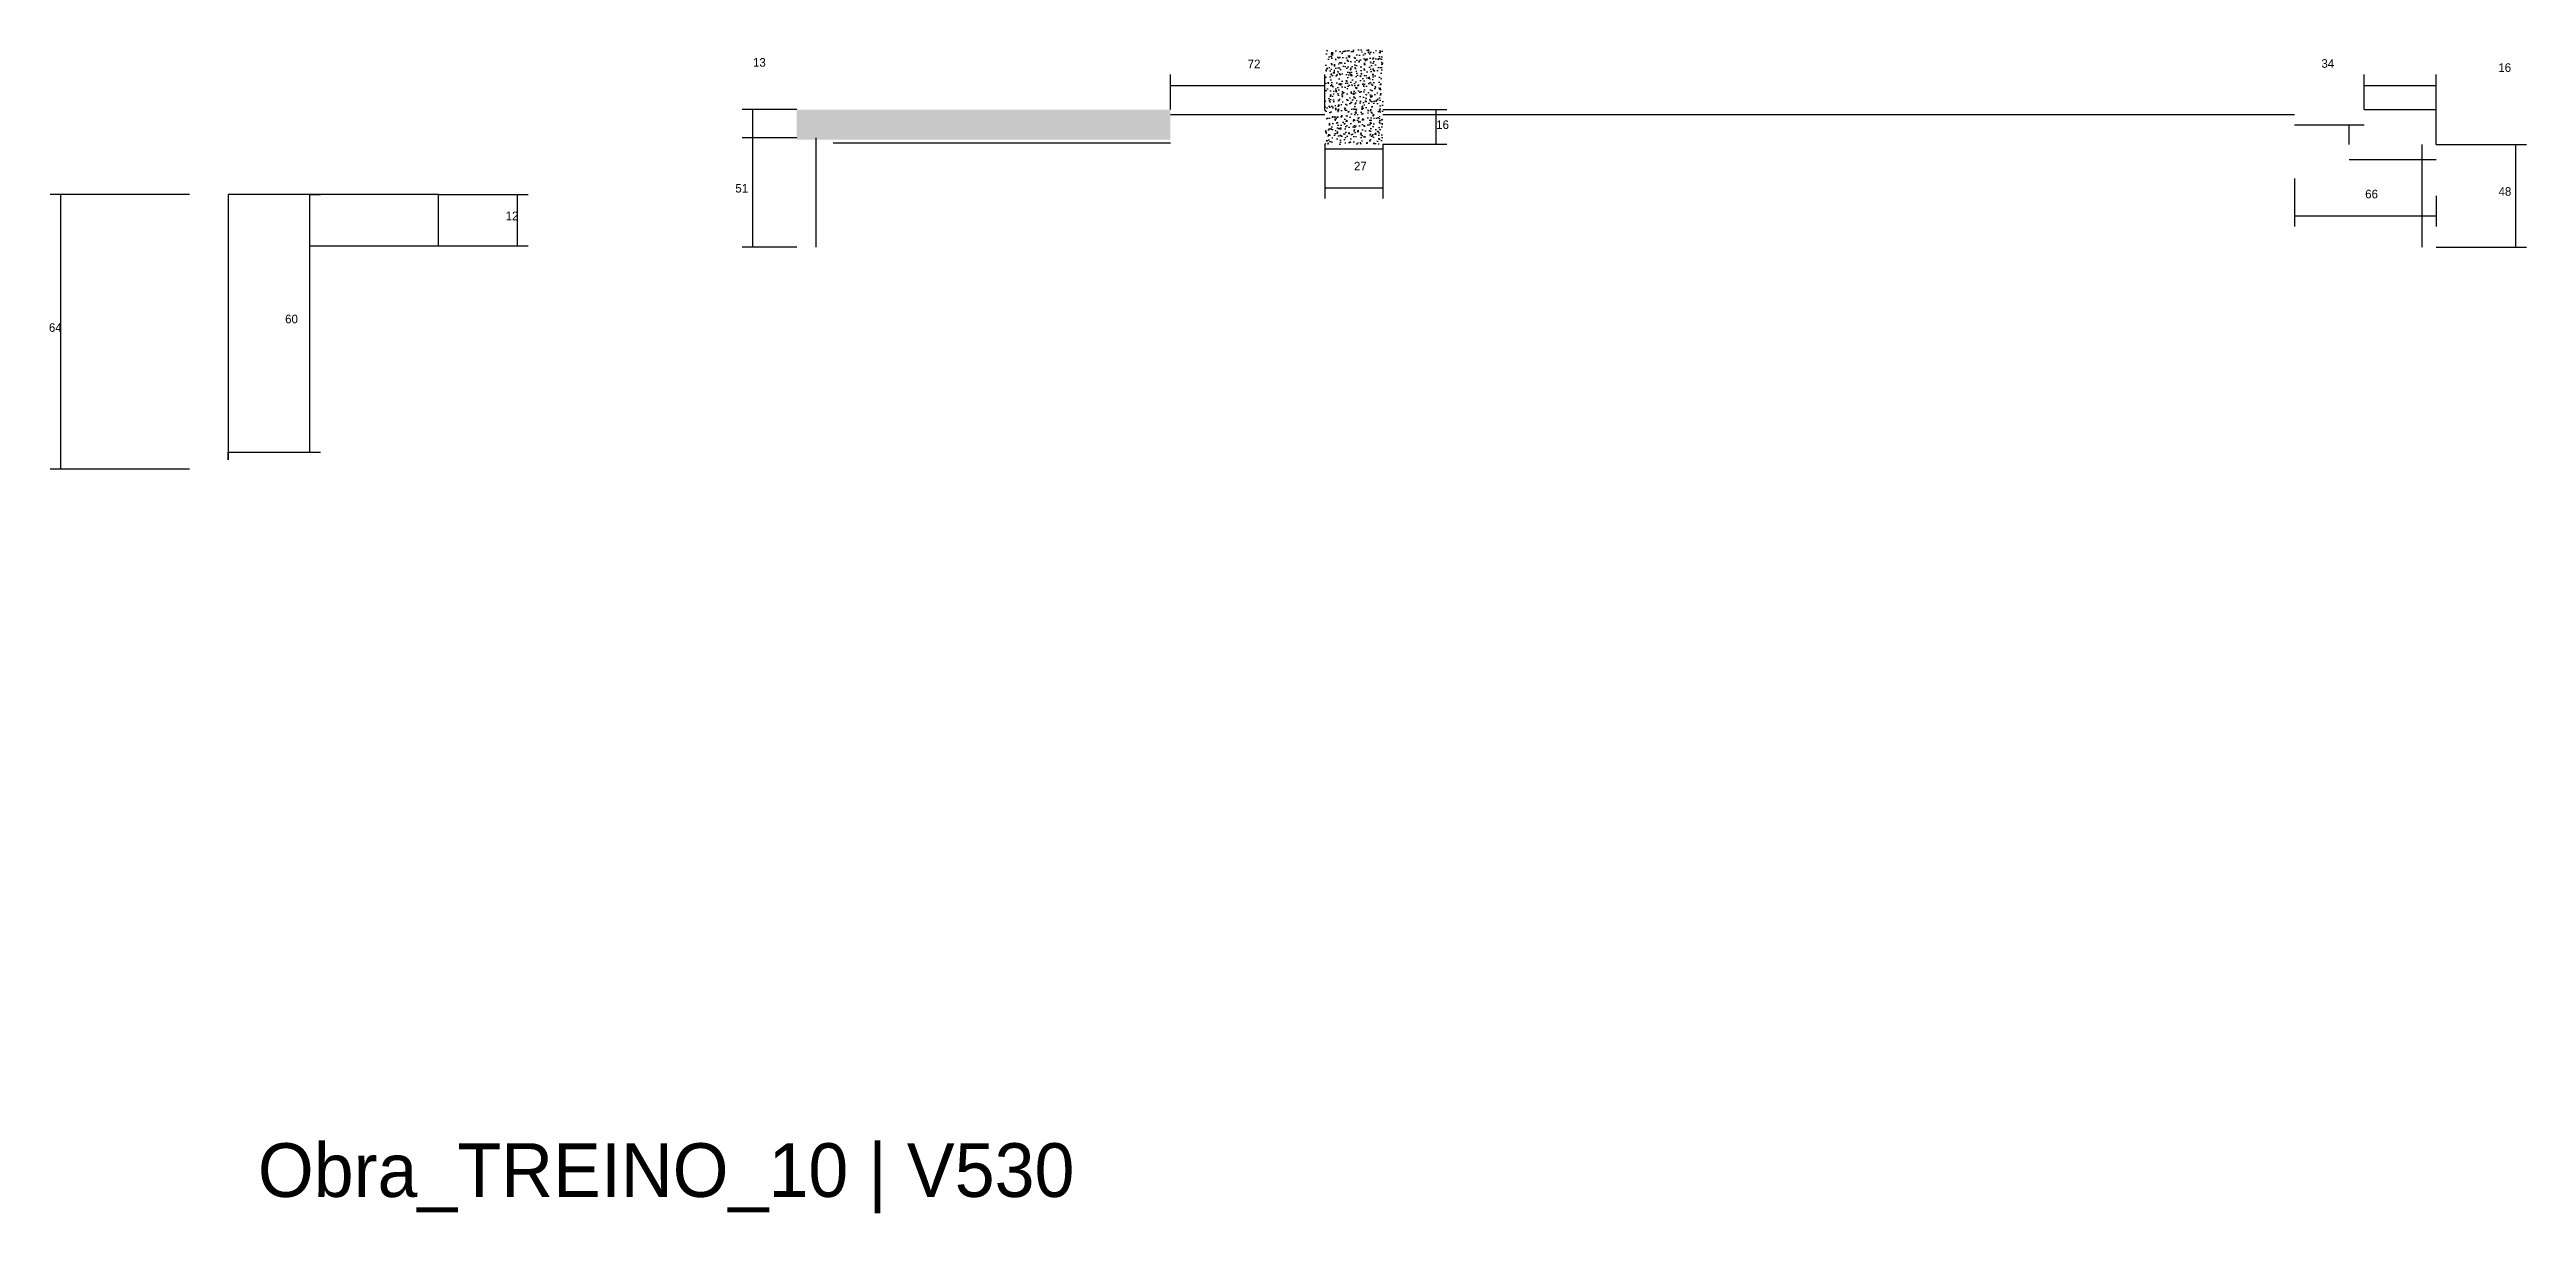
# Model space of a CAD drawing. Header units: metres. Extents: x -2848 to 22762, y -45195 to 1016.
# Drawn here: x 7903 to 9057, y -23218 to -22676 of the extents above; entities that cross this region are included whole.
import ezdxf

# ---------------------------------------------------------------- set-up
doc = ezdxf.new("R2010")
doc.units = ezdxf.units.M
for name, color, linetype in [('CONCRETO', 251, 'Continuous'), ('COTA', 4, 'Continuous'), ('Cota Seção (2x)', 4, 'Continuous'), ('LABEL_ID', 3, 'Continuous'), ('SARR_2.2x7', 40, 'Continuous')]:
    doc.layers.add(name, color=color, linetype=linetype)

msp = doc.modelspace()

# ---------------------------------------------------------------- texts
at = {"layer": 'COTA'}
for s, p in [('13', (8230.6, -22683.6)), ('16', (8548.8, -22712.6)), ('27', (8510.5, -22731.9)), ('51', (8222.4, -22742.2)), ('12', (8115.4, -22755.1)), ('64', (7902.7, -22807.1))]:
    msp.add_text(s, height=4, dxfattribs=at).set_placement(p)
at = {"layer": 'Cota Seção (2x)'}
for s, p in [('72', (8461, -22684.3)), ('34', (8961.1, -22684.1)), ('16', (9043.5, -22686)), ('66', (8981.5, -22744.9)), ('48', (9043.6, -22743.7)), ('60', (8012.7, -22803.1))]:
    msp.add_text(s, height=4, dxfattribs=at).set_placement(p)
at = {"layer": 'LABEL_ID'}
msp.add_text('Obra_TREINO_10 | V530', height=25, dxfattribs=at).set_placement((8000, -23210))

# ---------------------------------------------------------------- hatches: boundary and pattern name
at = {"layer": 'COTA'}
h = msp.add_hatch(dxfattribs=at)
h.set_pattern_fill('AR-CONC', scale=0.03)
h.paths.add_polyline_path([(8524, -22675.6), (8497, -22675.6), (8497, -22675.6), (8497, -22703.6), (8497, -22703.6), (8497, -22719.6), (8497, -22719.6), (8524, -22719.6), (8524, -22719.6), (8524, -22703.6), (8524, -22703.6), (8524, -22675.6)])
h = msp.add_hatch(dxfattribs=at)
h.set_pattern_fill('AR-CONC', scale=0.03)
h.paths.add_polyline_path([(8425, -22703.6), (8251, -22703.6), (8251, -22717.6), (8425, -22717.6)])

# ---------------------------------------------------------------- linework, layer by layer
at = {"layer": 'CONCRETO'}
msp.add_lwpolyline([(8024.2, -22767.1), (8084.2, -22767.1), (8084.2, -22743.1), (8024.2, -22743.1), (8024.2, -22743.1), (7986.2, -22743.1), (7986.2, -22866.7), (7986.2, -22866.7), (7986.2, -22863.1), (8024.2, -22863.1)], close=True, dxfattribs=at)
at = {"layer": 'COTA'}
for p, q in [((8251, -22703.6), (8225.6, -22703.6)), ((8230.6, -22716.8), (8230.6, -22703.6)), ((8524, -22703.6), (8553.8, -22703.6)), ((8548.8, -22719.6), (8548.8, -22703.6)), ((8251, -22716.8), (8225.6, -22716.8)), ((8251, -22716.8), (8225.6, -22716.8)), ((8230.6, -22767.6), (8230.6, -22716.8)), ((8497, -22719.6), (8497, -22745)), ((8524, -22719.6), (8524, -22745)), ((8524, -22719.6), (8553.8, -22719.6)), ((7968.2, -22743.1), (7903.2, -22743.1)), ((7908.2, -22871.1), (7908.2, -22743.1)), ((8084.2, -22743.1), (8125.9, -22743.1)), ((8120.9, -22767.1), (8120.9, -22743.1)), ((8497, -22740), (8524, -22740)), ((8084.2, -22767.1), (8125.9, -22767.1)), ((8251, -22767.6), (8225.6, -22767.6)), ((7968.2, -22871.1), (7903.2, -22871.1))]:
    msp.add_line(p, q, dxfattribs=at)
at = {"layer": 'Cota Seção (2x)'}
for p, q in [((8425, -22703.6), (8425, -22687.3)), ((8497, -22703.6), (8497, -22687.3)), ((8981, -22703.6), (8981, -22687.3)), ((9014.5, -22719.8), (9014.5, -22687.3)), ((8425, -22692.3), (8497, -22692.3)), ((8981, -22692.3), (9014.5, -22692.3)), ((8981, -22703.6), (8981, -22698.6)), ((9014.5, -22719.8), (9014.5, -22698.6)), ((8981, -22703.6), (9014.5, -22703.6)), ((9014.5, -22719.8), (9056.6, -22719.8)), ((9051.6, -22767.6), (9051.6, -22719.8)), ((8948.5, -22735.6), (8948.5, -22758)), ((8024.2, -22863.1), (8024.2, -22743.1)), ((8024.2, -22743.1), (8029.2, -22743.1)), ((9014.5, -22743.7), (9014.5, -22758)), ((8948.5, -22753), (9014.5, -22753)), ((9014.5, -22767.6), (9056.6, -22767.6)), ((8024.2, -22863.1), (8029.2, -22863.1))]:
    msp.add_line(p, q, dxfattribs=at)
at = {"layer": 'SARR_2.2x7'}
for p, q in [((8425, -22705.8), (8497, -22705.8)), ((8524, -22705.8), (8770.5, -22705.8)), ((8770.5, -22705.8), (8948.5, -22705.8)), ((8948.5, -22710.6), (8981, -22710.6)), ((8974, -22719.8), (8974, -22710.6)), ((8260, -22767.6), (8260, -22716.8)), ((8268, -22719), (8425, -22719)), ((8497, -22721.9), (8524, -22721.9)), ((9008, -22767.6), (9008, -22719.8)), ((8974, -22726.8), (9014.5, -22726.8))]:
    msp.add_line(p, q, dxfattribs=at)

msp.set_redraw_order([(e.dxf.handle, doc.entitydb.next_handle()) for e in msp.query("TEXT MTEXT ATTDEF DIMENSION ARC_DIMENSION")])  # texts and dimensions are drawn at this point

doc.saveas('drawing.dxf')
